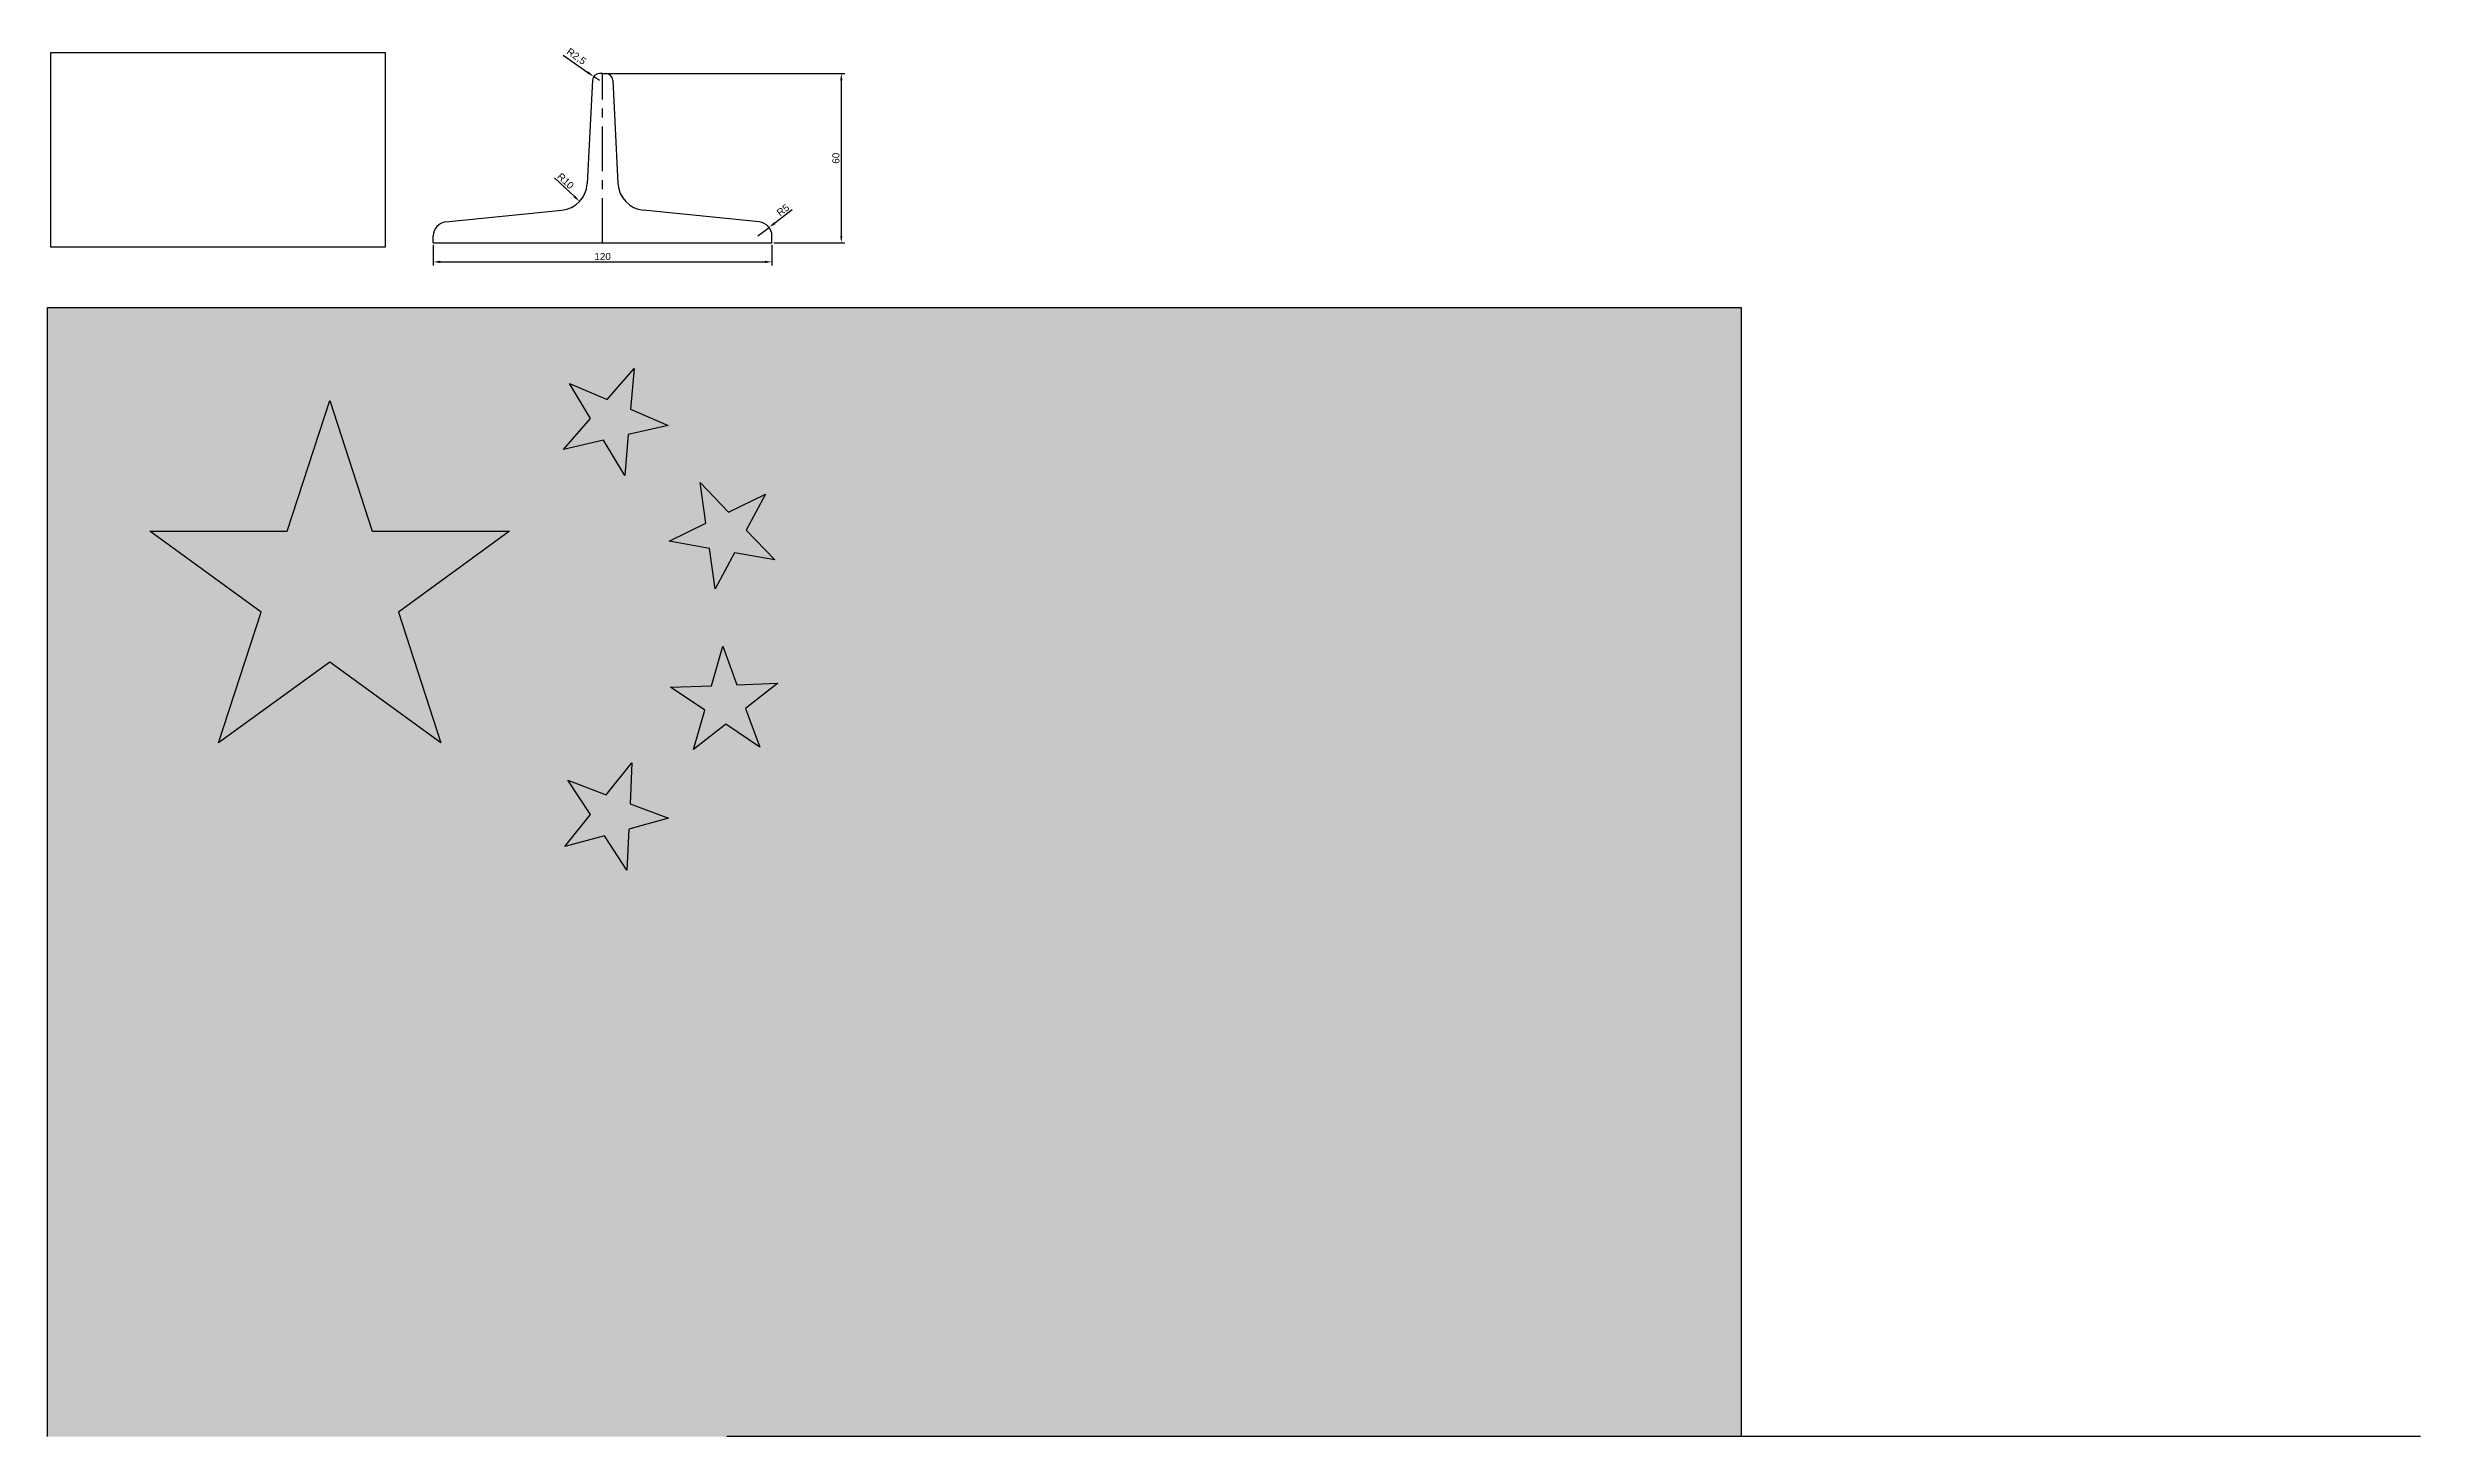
# Model space of a CAD drawing. Header units: millimetres. Extents: x 4 to 856, y 8 to 2347.
# Drawn here: x 15 to 856, y 8 to 500 of the extents above; entities that cross this region are included whole.
import ezdxf

# ---------------------------------------------------------------- set-up
doc = ezdxf.new("R2010")
doc.units = ezdxf.units.MM
doc.header["$LTSCALE"] = 0.5
doc.header["$PDSIZE"] = -10
doc.linetypes.add('CENTER', pattern=[50.8, 31.75, -6.35, 6.35, -6.35])
doc.layers.add('中心线', color=1, linetype='CENTER')
doc.layers.add('尺寸线', color=5, linetype='Continuous')
doc.layers.add('可见的轮廓线', color=3, linetype='Continuous', lineweight=30)
doc.styles.get("Standard").update_dxf_attribs({"font": 'arial.ttf'})
doc.dimstyles.new('ISO-25', dxfattribs={"dimtxt": 2.5, "dimasz": 2.5, "dimexe": 1.25, "dimexo": 0.625, "dimtad": 1, "dimdec": 1, "dimtxsty": 'Standard', "dimcen": 2.5, "dimadec": 0, "dimazin": 0, "dimtfac": 1, "dimtdec": 1, "dimtmove": 0, "dimatfit": 3, "dimfxl": 1, "dimarcsym": 0})
picture_1 = doc.add_image_def('image1.jpg', size_in_pixel=(554, 323))

msp = doc.modelspace()

# ---------------------------------------------------------------- blocks, each defined once
blk = doc.blocks.new('*D1')
at = {"layer": 'Defpoints', "color": 0, "transparency": 16777216}
for p in [(151.68, 431.16), (271.68, 431.16), (271.68, 424.44)]:
    blk.add_point(p, dxfattribs=at)
at = {"layer": '尺寸线', "color": 0, "lineweight": -2, "transparency": 16777216}
for p, q in [((151.68, 430.53), (151.68, 423.19)), ((271.68, 430.53), (271.68, 423.19)), ((154.18, 424.44), (269.18, 424.44))]:
    blk.add_line(p, q, dxfattribs=at)
at = {"layer": '尺寸线', "color": 0, "transparency": 16777216}
for points in [[(154.18, 424.86), (154.18, 424.03), (151.68, 424.44)], [(269.18, 424.86), (269.18, 424.03), (271.68, 424.44)]]:
    blk.add_solid(points, dxfattribs=at)
at = {"layer": '尺寸线', "color": 0, "transparency": 16777216, "insert": (211.68, 426.34), "char_height": 2.5, "attachment_point": 5}
blk.add_mtext('120', dxfattribs=at)
blk = doc.blocks.new('*D2')
at = {"layer": 'Defpoints', "color": 0, "transparency": 16777216}
for p in [(208.51, 490.1), (210.56, 488.66)]:
    blk.add_point(p, dxfattribs=at)
at = {"layer": '尺寸线', "color": 0, "lineweight": -2, "transparency": 16777216}
for p, q in [((197.71, 497.7), (206.47, 491.54)), ((210.56, 488.66), (208.51, 490.1))]:
    blk.add_line(p, q, dxfattribs=at)
at = {"layer": '尺寸线', "color": 0, "transparency": 16777216}
blk.add_solid([(206.71, 491.88), (206.23, 491.2), (208.51, 490.1)], dxfattribs=at)
at = {"layer": '尺寸线', "color": 0, "transparency": 16777216, "insert": (202.29, 497.08), "char_height": 2.5, "attachment_point": 5, "rotation": 324.85985}
blk.add_mtext('R2,5', dxfattribs=at)
blk = doc.blocks.new('*D3')
at = {"layer": 'Defpoints', "color": 0, "transparency": 16777216}
for p in [(196.24, 452.67), (203.55, 445.84)]:
    blk.add_point(p, dxfattribs=at)
at = {"layer": '尺寸线', "color": 0, "lineweight": -2, "transparency": 16777216}
blk.add_line((194.62, 454.18), (201.73, 447.55), dxfattribs=at)
at = {"layer": '尺寸线', "color": 0, "transparency": 16777216}
blk.add_solid([(202.01, 447.85), (201.44, 447.25), (203.55, 445.84)], dxfattribs=at)
at = {"layer": '尺寸线', "color": 0, "transparency": 16777216, "insert": (198.56, 453.11), "char_height": 2.5, "attachment_point": 5, "rotation": 316.98463}
blk.add_mtext('R10', dxfattribs=at)
blk = doc.blocks.new('*D4')
at = {"layer": 'Defpoints', "color": 0, "transparency": 16777216}
for p in [(266.68, 433.64), (270.66, 436.66)]:
    blk.add_point(p, dxfattribs=at)
at = {"layer": '尺寸线', "color": 0, "lineweight": -2, "transparency": 16777216}
for p, q in [((278.86, 442.9), (272.65, 438.18)), ((266.68, 433.64), (270.66, 436.66))]:
    blk.add_line(p, q, dxfattribs=at)
at = {"layer": '尺寸线', "color": 0, "transparency": 16777216}
blk.add_solid([(272.4, 438.51), (272.9, 437.84), (270.66, 436.66)], dxfattribs=at)
at = {"layer": '尺寸线', "color": 0, "transparency": 16777216, "insert": (275.6, 442.8), "char_height": 2.5, "attachment_point": 5, "rotation": 37.26551}
blk.add_mtext('R5', dxfattribs=at)
blk = doc.blocks.new('*D5')
at = {"layer": 'Defpoints', "color": 0, "transparency": 16777216}
for p in [(211.68, 491.16), (271.68, 431.16), (296.24, 431.16)]:
    blk.add_point(p, dxfattribs=at)
at = {"layer": '尺寸线', "color": 0, "lineweight": -2, "transparency": 16777216}
for p, q in [((212.3, 491.16), (297.49, 491.16)), ((296.24, 488.66), (296.24, 433.66)), ((272.3, 431.16), (297.49, 431.16))]:
    blk.add_line(p, q, dxfattribs=at)
at = {"layer": '尺寸线', "color": 0, "transparency": 16777216}
for points in [[(295.83, 488.66), (296.66, 488.66), (296.24, 491.16)], [(295.83, 433.66), (296.66, 433.66), (296.24, 431.16)]]:
    blk.add_solid(points, dxfattribs=at)
at = {"layer": '尺寸线', "color": 0, "transparency": 16777216, "insert": (294.34, 461.16), "char_height": 2.5, "attachment_point": 5, "rotation": 90}
blk.add_mtext('60', dxfattribs=at)

# ---------------------------------------------------------------- dimensions: what is measured, and where the dimension line sits
at = {"layer": '尺寸线'}
for center, mpoint, picture, middle in [((210.56, 488.66), (208.51, 490.1), '*D2', (202.29, 497.08)), ((266.68, 433.64), (270.66, 436.66), '*D4', (275.6, 442.8))]:
    dim = msp.add_radius_dim(center=center, mpoint=mpoint, dimstyle='ISO-25', dxfattribs=at)
    dim.commit()
    dim.dimension.update_dxf_attribs({"geometry": picture, "text_midpoint": middle})
dim = msp.add_linear_dim(base=(296.24, 431.16), p1=(211.68, 491.16), p2=(271.68, 431.16), angle=90, dimstyle='ISO-25', dxfattribs=at)
dim.commit()
dim.dimension.update_dxf_attribs({"geometry": '*D5', "text_midpoint": (294.34, 461.16)})
dim = msp.add_radius_dim(center=(196.24, 452.67), mpoint=(203.55, 445.84), dimstyle='ISO-25', dxfattribs=at)
dim.commit()
dim.dimension.update_dxf_attribs({"geometry": '*D3', "text_midpoint": (197.26, 451.72), "dimtype": 164})
dim = msp.add_aligned_dim(p1=(151.68, 431.16), p2=(271.68, 431.16), distance=-6.72, dimstyle='ISO-25', dxfattribs=at)
dim.commit()
dim.dimension.update_dxf_attribs({"geometry": '*D1', "text_midpoint": (211.68, 426.34)})

# ---------------------------------------------------------------- hatches: boundary and pattern name
at = {"layer": '可见的轮廓线'}
h = msp.add_hatch(color=1, dxfattribs=at)
h.dxf.hatch_style = 1
h.paths.add_polyline_path([(615.01, 408.27), (15.01, 408.27), (15.01, 8.27), (615.01, 8.27)])
h.paths.add_polyline_path([(198.3, 217.28), (207.38, 228.63), (199.4, 240.77), (212.99, 235.64), (222.07, 246.98), (221.39, 232.47), (234.99, 227.34), (220.98, 223.5), (220.3, 208.98), (212.32, 221.12)], flags=16)
h.paths.add_polyline_path([(154.39, 254.07), (115.01, 282.68), (75.63, 254.07), (90.67, 300.36), (51.29, 328.98), (99.97, 328.98), (115.01, 375.27), (130.06, 328.98), (178.73, 328.98), (139.35, 300.36)], flags=16)
h.paths.add_polyline_path([(243.84, 251.68), (247.84, 265.65), (235.78, 273.77), (250.3, 274.29), (254.3, 288.26), (259.28, 274.61), (273.8, 275.13), (262.36, 266.17), (267.34, 252.52), (255.29, 260.64)], flags=16)
h.paths.add_polyline_path([(251.58, 308.57), (249.53, 322.95), (235.21, 325.44), (248.26, 331.84), (246.2, 346.23), (256.32, 335.8), (269.37, 342.2), (262.58, 329.35), (272.69, 318.92), (258.38, 321.41)], flags=16)
h.paths.add_polyline_path([(219.5, 348.78), (212.02, 361.24), (197.86, 357.98), (207.4, 368.94), (199.93, 381.4), (213.3, 375.72), (222.84, 386.68), (221.56, 372.2), (234.94, 366.52), (220.78, 363.26)], flags=16)
h = msp.add_hatch(color=2, dxfattribs=at)
h.dxf.hatch_style = 1
h.paths.add_polyline_path([(130.06, 328.98), (115.01, 375.27), (99.97, 328.98), (51.29, 328.98), (90.67, 300.36), (75.63, 254.07), (115.01, 282.68), (154.39, 254.07), (139.35, 300.36), (178.73, 328.98)])
h.paths.add_polyline_path([(221.56, 372.2), (222.84, 386.68), (213.3, 375.72), (199.93, 381.4), (207.4, 368.94), (197.86, 357.98), (212.02, 361.24), (219.5, 348.78), (220.78, 363.26), (234.94, 366.52)])
h.paths.add_polyline_path([(258.38, 321.41), (272.69, 318.92), (262.58, 329.35), (269.37, 342.2), (256.32, 335.8), (246.2, 346.23), (248.26, 331.84), (235.21, 325.44), (249.53, 322.95), (251.58, 308.57)])
h.paths.add_polyline_path([(255.29, 260.64), (267.34, 252.52), (262.36, 266.17), (273.8, 275.13), (259.28, 274.61), (254.3, 288.26), (250.3, 274.29), (235.78, 273.77), (247.84, 265.65), (243.84, 251.68)])
h.paths.add_polyline_path([(220.98, 223.5), (234.99, 227.34), (221.39, 232.47), (222.07, 246.98), (212.99, 235.64), (199.4, 240.77), (207.38, 228.63), (198.3, 217.28), (212.32, 221.12), (220.3, 208.98)])

# ---------------------------------------------------------------- linework, layer by layer
at = {"layer": '中心线'}
msp.add_line((211.68, 431.16), (211.68, 491.16), dxfattribs=at)
msp.add_line((211.68, 431.16), (211.68, 491.16), dxfattribs=at)
at = {"layer": '可见的轮廓线'}
for p, q in [((208.06, 488.78), (206.23, 452.17)), ((211.68, 491.16), (210.56, 491.16)), ((211.68, 491.16), (212.8, 491.16)), ((215.3, 488.78), (217.13, 452.17)), ((156.18, 438.61), (197.24, 442.72)), ((267.18, 438.61), (226.12, 442.72)), ((151.68, 431.16), (151.68, 433.64)), ((151.68, 431.16), (271.68, 431.16)), ((271.68, 431.16), (271.68, 433.64))]:
    msp.add_line(p, q, dxfattribs=at)
at = {"layer": '可见的轮廓线', "color": 1}
for p, q in [((15.01, 408.27), (615.01, 408.27)), ((15.01, 8.27), (15.01, 408.27)), ((615.01, 408.27), (615.01, 8.27)), ((855.71, 8.27), (255.71, 8.27))]:
    msp.add_line(p, q, dxfattribs=at)
at = {"layer": '可见的轮廓线', "color": 2}
for p, q in [((199.93, 381.4), (213.3, 375.72)), ((207.4, 368.94), (199.93, 381.4)), ((213.3, 375.72), (222.84, 386.68)), ((222.84, 386.68), (221.56, 372.2)), ((99.97, 328.98), (115.01, 375.27)), ((115.01, 375.27), (130.06, 328.98)), ((221.56, 372.2), (234.94, 366.52)), ((197.86, 357.98), (207.4, 368.94)), ((220.78, 363.26), (219.5, 348.78)), ((234.94, 366.52), (220.78, 363.26)), ((212.02, 361.24), (197.86, 357.98)), ((219.5, 348.78), (212.02, 361.24)), ((246.2, 346.23), (256.32, 335.8)), ((248.26, 331.84), (246.2, 346.23)), ((256.32, 335.8), (269.37, 342.2)), ((269.37, 342.2), (262.58, 329.35)), ((51.29, 328.98), (99.97, 328.98)), ((90.67, 300.36), (51.29, 328.98)), ((130.06, 328.98), (178.73, 328.98)), ((178.73, 328.98), (139.35, 300.36)), ((235.21, 325.44), (248.26, 331.84)), ((262.58, 329.35), (272.69, 318.92)), ((249.53, 322.95), (235.21, 325.44)), ((251.58, 308.57), (249.53, 322.95)), ((258.38, 321.41), (251.58, 308.57)), ((272.69, 318.92), (258.38, 321.41)), ((75.63, 254.07), (90.67, 300.36)), ((139.35, 300.36), (154.39, 254.07)), ((250.3, 274.29), (254.3, 288.26)), ((254.3, 288.26), (259.28, 274.61)), ((115.01, 282.68), (75.63, 254.07)), ((154.39, 254.07), (115.01, 282.68)), ((235.78, 273.77), (250.3, 274.29)), ((247.84, 265.65), (235.78, 273.77)), ((259.28, 274.61), (273.8, 275.13)), ((273.8, 275.13), (262.36, 266.17)), ((243.84, 251.68), (247.84, 265.65)), ((255.29, 260.64), (243.84, 251.68)), ((267.34, 252.52), (255.29, 260.64)), ((262.36, 266.17), (267.34, 252.52)), ((212.99, 235.64), (222.07, 246.98)), ((222.07, 246.98), (221.39, 232.47)), ((199.4, 240.77), (212.99, 235.64)), ((207.38, 228.63), (199.4, 240.77)), ((198.3, 217.28), (207.38, 228.63)), ((234.99, 227.34), (220.98, 223.5)), ((221.39, 232.47), (234.99, 227.34)), ((212.32, 221.12), (198.3, 217.28)), ((220.3, 208.98), (212.32, 221.12)), ((220.98, 223.5), (220.3, 208.98))]:
    msp.add_line(p, q, dxfattribs=at)
at = {"layer": '可见的轮廓线'}
for centre, radius, start, end in [((210.56, 488.66), 2.5, 90, 177.13759), ((212.8, 488.66), 2.5, 2.86241, 90), ((196.24, 452.67), 10, 275.71059, 357.13759), ((227.12, 452.67), 10, 182.86241, 264.28941), ((156.68, 433.64), 5, 95.71059, 180), ((266.68, 433.64), 5, 0, 84.28941)]:
    msp.add_arc(centre, radius, start, end, dxfattribs=at)

msp.set_redraw_order([(e.dxf.handle, doc.entitydb.next_handle()) for e in msp.query("TEXT MTEXT ATTDEF DIMENSION ARC_DIMENSION")])  # texts and dimensions are drawn at this point

# ---------------------------------------------------------------- pictures from other files: only their frames are drawn
at = {"layer": '可见的轮廓线'}
image = msp.add_image(picture_1, insert=(16.26, 429.66), size_in_units=(118.36, 69.01), dxfattribs=at)
image.dxf.flags = 7

doc.saveas('drawing.dxf')
